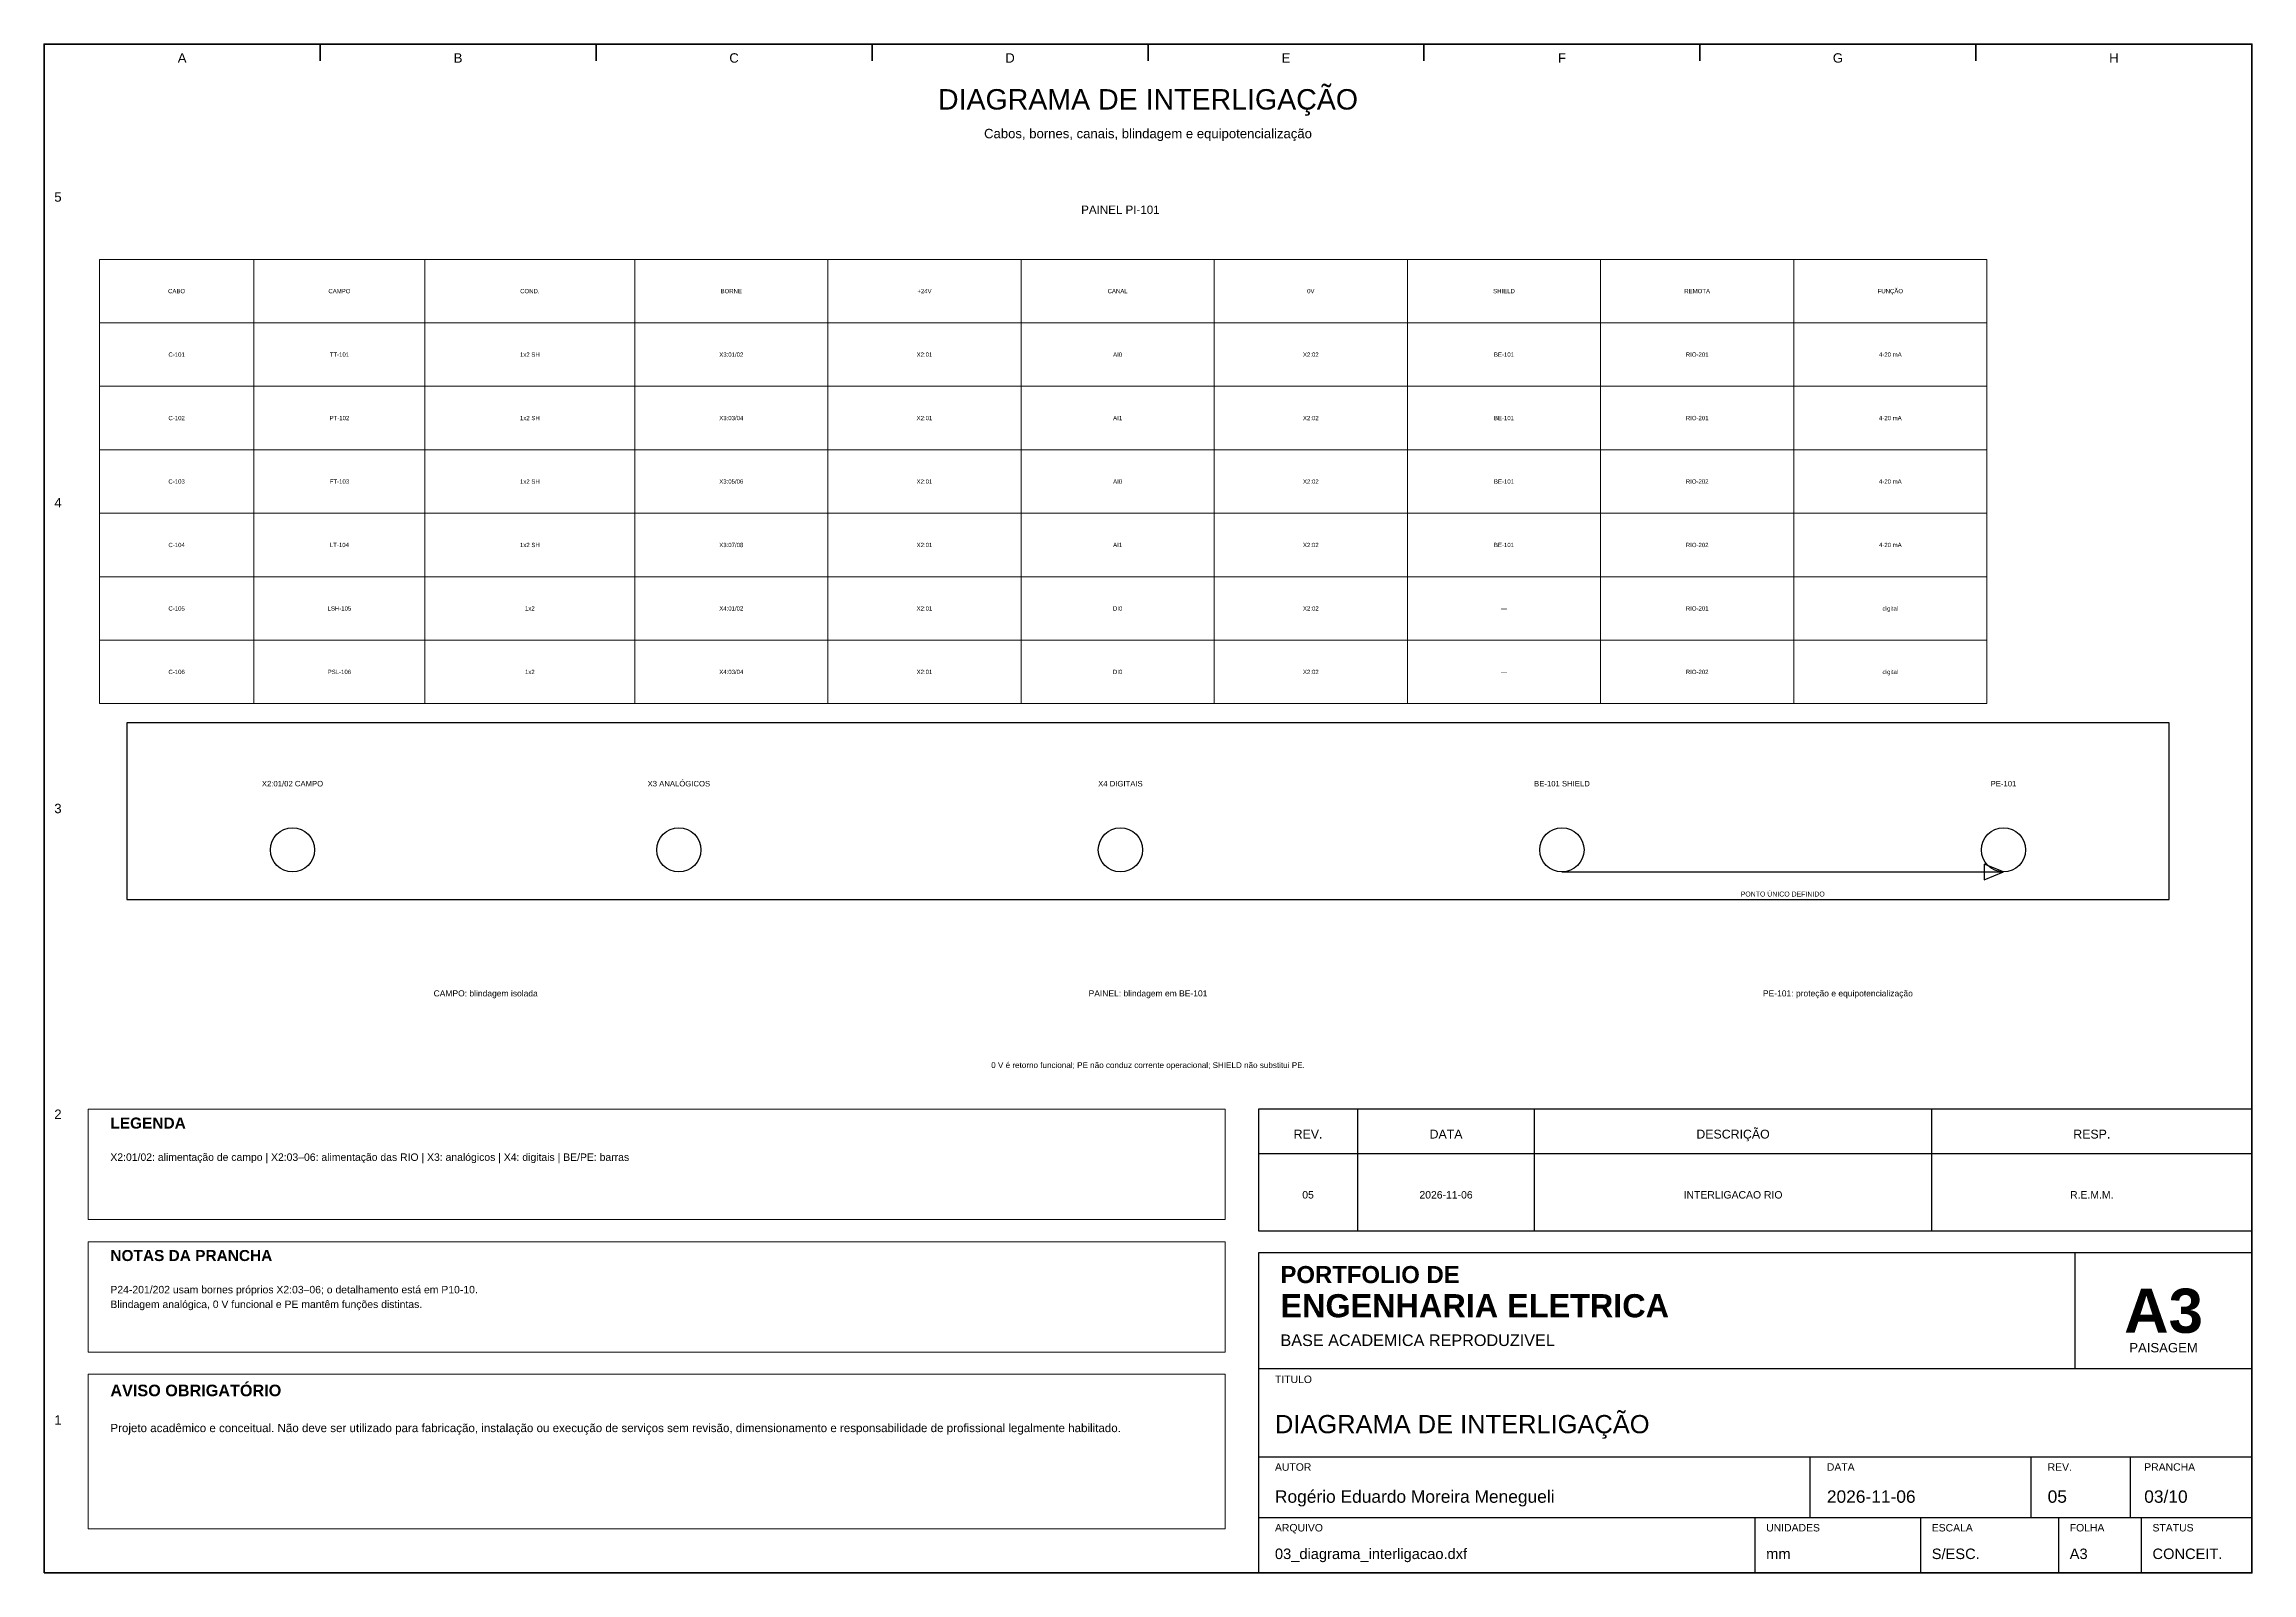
# Model space of a CAD drawing. Header units: millimetres. Extents: x 10 to 410, y 10 to 287.
import ezdxf
from ezdxf.enums import TextEntityAlignment as Align

# ---------------------------------------------------------------- set-up
doc = ezdxf.new("R2010")
doc.units = ezdxf.units.MM
for name, color, linetype, lineweight in [('00_MOLDURA', 7, 'CONTINUOUS', 50), ('01_CARIMBO', 7, 'CONTINUOUS', 25), ('02_TEXTO', 7, 'CONTINUOUS', 18), ('04_EQUIPAMENTOS', 32, 'CONTINUOUS', 35), ('06_COMANDO', 94, 'CONTINUOUS', 25), ('07_INSTRUMENTACAO', 202, 'CONTINUOUS', 25), ('09_BORNES', 145, 'CONTINUOUS', 25), ('12_LEGENDA', 7, 'CONTINUOUS', 18), ('13_NOTAS', 7, 'CONTINUOUS', 18)]:
    doc.layers.add(name, color=color, linetype=linetype, lineweight=lineweight)
doc.styles.add('PORTFOLIO_TEXTO', font='arial.ttf')
doc.styles.add('PORTFOLIO_TITULO', font='arialbd.ttf', dxfattribs={"width": 0.92})

# ---------------------------------------------------------------- blocks, each defined once
blk = doc.blocks.new('CARIMBO_A3')
at = {"layer": '01_CARIMBO'}
for p, q in [((148, 37), (148, 58)), ((0, 37), (180, 37)), ((0, 21), (180, 21)), ((100, 10), (100, 21)), ((140, 10), (140, 21)), ((158, 10), (158, 21)), ((0, 10), (180, 10)), ((90, 0), (90, 10)), ((120, 0), (120, 10)), ((145, 0), (145, 10)), ((160, 0), (160, 10))]:
    blk.add_line(p, q, dxfattribs=at)
blk.add_lwpolyline([(0, 0), (180, 0), (180, 58), (0, 58)], close=True, dxfattribs=at)
at = {"layer": '01_CARIMBO', "style": 'PORTFOLIO_TEXTO'}
for s, p in [('TITULO', (3, 34.4)), ('AUTOR', (3, 18.5)), ('DATA', (103, 18.5)), ('REV.', (143, 18.5)), ('PRANCHA', (160.5, 18.5)), ('ARQUIVO', (3, 7.5)), ('UNIDADES', (92, 7.5)), ('ESCALA', (122, 7.5)), ('FOLHA', (147, 7.5)), ('STATUS', (162, 7.5))]:
    blk.add_text(s, height=1.35, dxfattribs=at).set_placement(p)
at = {"layer": '02_TEXTO'}
for s, height, style, p in [('PORTFOLIO DE', 3.1, 'PORTFOLIO_TITULO', (4, 52.5)), ('ENGENHARIA ELETRICA', 4.2, 'PORTFOLIO_TITULO', (4, 46.3)), ('BASE ACADEMICA REPRODUZIVEL', 2.1, 'PORTFOLIO_TEXTO', (4, 41.1))]:
    blk.add_text(s, height=height, dxfattribs=dict(at, style=style)).set_placement(p)
for s, height, style, p in [('A3', 8, 'PORTFOLIO_TITULO', (164, 47.5)), ('PAISAGEM', 1.7, 'PORTFOLIO_TEXTO', (164, 40.8))]:
    blk.add_text(s, height=height, dxfattribs=dict(at, style=style)).set_placement(p, align=Align.MIDDLE_CENTER)
at = {"layer": '02_TEXTO', "style": 'PORTFOLIO_TEXTO'}
for tag, p, height in [('TITULO', (3, 25.3), 3.3), ('AUTOR', (3, 12.7), 2.25), ('DATA', (103, 12.7), 2.25), ('REVISAO', (143, 12.7), 2.25), ('PRANCHA', (160.5, 12.7), 2.25), ('ARQUIVO', (3, 2.5), 1.9), ('UNIDADES', (92, 2.5), 1.9), ('ESCALA', (122, 2.5), 1.9), ('FOLHA', (147, 2.5), 1.9), ('STATUS', (162, 2.5), 1.9)]:
    blk.add_attdef(tag, p, '', height=height, dxfattribs=at)

msp = doc.modelspace()

# ---------------------------------------------------------------- linework, layer by layer
at = {"layer": '00_MOLDURA'}
for p, q in [((60, 287), (60, 284)), ((110, 287), (110, 284)), ((160, 287), (160, 284)), ((210, 287), (210, 284)), ((260, 287), (260, 284)), ((310, 287), (310, 284)), ((360, 287), (360, 284))]:
    msp.add_line(p, q, dxfattribs=at)
msp.add_lwpolyline([(10, 10), (410, 10), (410, 287), (10, 287)], close=True, dxfattribs=at)
at = {"layer": '01_CARIMBO'}
for p, q in [((248, 72), (248, 94)), ((280, 72), (280, 94)), ((352, 72), (352, 94)), ((230, 86), (410, 86))]:
    msp.add_line(p, q, dxfattribs=at)
msp.add_lwpolyline([(230, 72), (410, 72), (410, 94), (230, 94)], close=True, dxfattribs=at)
at = {"layer": '06_COMANDO'}
msp.add_line((285, 137), (365, 137), dxfattribs=at)
msp.add_lwpolyline([(365, 137), (361.5, 138.4), (361.5, 135.6)], close=True, dxfattribs=at)
at = {"layer": '09_BORNES'}
msp.add_lwpolyline([(25, 132), (395, 132), (395, 164), (25, 164)], close=True, dxfattribs=at)
for centre in [(55, 141), (125, 141), (205, 141), (285, 141), (365, 141)]:
    msp.add_circle(centre, 4, dxfattribs=at)
at = {"layer": '12_LEGENDA'}
for p, q in [((48, 167.5), (48, 248)), ((79, 167.5), (79, 248)), ((117, 167.5), (117, 248)), ((152, 167.5), (152, 248)), ((187, 167.5), (187, 248)), ((222, 167.5), (222, 248)), ((257, 167.5), (257, 248)), ((292, 167.5), (292, 248)), ((327, 167.5), (327, 248)), ((20, 236.5), (362, 236.5)), ((20, 225), (362, 225)), ((20, 213.5), (362, 213.5)), ((20, 202), (362, 202)), ((20, 190.5), (362, 190.5)), ((20, 179), (362, 179))]:
    msp.add_line(p, q, dxfattribs=at)
for points in [[(20, 167.5), (362, 167.5), (362, 248), (20, 248)], [(18, 74), (224, 74), (224, 94), (18, 94)]]:
    msp.add_lwpolyline(points, close=True, dxfattribs=at)
at = {"layer": '13_NOTAS'}
for points in [[(18, 50), (224, 50), (224, 70), (18, 70)], [(18, 18), (224, 18), (224, 46), (18, 46)]]:
    msp.add_lwpolyline(points, close=True, dxfattribs=at)

# ---------------------------------------------------------------- block references
at = {"layer": '01_CARIMBO'}
msp.add_blockref('CARIMBO_A3', (230, 10), dxfattribs=at).add_auto_attribs({'TITULO': 'DIAGRAMA DE INTERLIGAÇÃO', 'AUTOR': 'Rogério Eduardo Moreira Menegueli', 'DATA': '2026-11-06', 'REVISAO': '05', 'PRANCHA': '03/10', 'ARQUIVO': '03_diagrama_interligacao.dxf', 'UNIDADES': 'mm', 'ESCALA': 'S/ESC.', 'FOLHA': 'A3', 'STATUS': 'CONCEIT.'})

# ---------------------------------------------------------------- texts
at = {"layer": '00_MOLDURA', "style": 'PORTFOLIO_TEXTO'}
for s, p in [('A', (35, 284.5)), ('B', (85, 284.5)), ('C', (135, 284.5)), ('D', (185, 284.5)), ('E', (235, 284.5)), ('F', (285, 284.5)), ('G', (335, 284.5)), ('H', (385, 284.5)), ('5', (12.5, 259.3)), ('4', (12.5, 203.9)), ('3', (12.5, 148.5)), ('2', (12.5, 93.1)), ('1', (12.5, 37.7))]:
    msp.add_text(s, height=1.7, dxfattribs=at).set_placement(p, align=Align.MIDDLE_CENTER)
at = {"layer": '01_CARIMBO', "style": 'PORTFOLIO_TEXTO'}
for s, p in [('REV.', (239, 89.5)), ('DATA', (264, 89.5)), ('DESCRIÇÃO', (316, 89.5)), ('RESP.', (381, 89.5))]:
    msp.add_text(s, height=1.6, dxfattribs=at).set_placement(p, align=Align.MIDDLE_CENTER)
at = {"layer": '02_TEXTO', "style": 'PORTFOLIO_TEXTO'}
for s, height, p in [('DIAGRAMA DE INTERLIGAÇÃO', 3.7, (210, 277)), ('Cabos, bornes, canais, blindagem e equipotencialização', 1.7, (210, 270.8)), ('C-101', 0.78, (34, 230.75)), ('TT-101', 0.78, (63.5, 230.75)), ('1x2 SH', 0.78, (98, 230.75)), ('X3:01/02', 0.78, (134.5, 230.75)), ('X2:01', 0.78, (169.5, 230.75)), ('AI0', 0.78, (204.5, 230.75)), ('X2:02', 0.78, (239.5, 230.75)), ('BE-101', 0.78, (274.5, 230.75)), ('RIO-201', 0.78, (309.5, 230.75)), ('4-20 mA', 0.78, (344.5, 230.75)), ('C-102', 0.78, (34, 219.25)), ('PT-102', 0.78, (63.5, 219.25)), ('1x2 SH', 0.78, (98, 219.25)), ('X3:03/04', 0.78, (134.5, 219.25)), ('X2:01', 0.78, (169.5, 219.25)), ('AI1', 0.78, (204.5, 219.25)), ('X2:02', 0.78, (239.5, 219.25)), ('BE-101', 0.78, (274.5, 219.25)), ('RIO-201', 0.78, (309.5, 219.25)), ('4-20 mA', 0.78, (344.5, 219.25)), ('C-103', 0.78, (34, 207.75)), ('FT-103', 0.78, (63.5, 207.75)), ('1x2 SH', 0.78, (98, 207.75)), ('X3:05/06', 0.78, (134.5, 207.75)), ('X2:01', 0.78, (169.5, 207.75)), ('AI0', 0.78, (204.5, 207.75)), ('X2:02', 0.78, (239.5, 207.75)), ('BE-101', 0.78, (274.5, 207.75)), ('RIO-202', 0.78, (309.5, 207.75)), ('4-20 mA', 0.78, (344.5, 207.75)), ('C-104', 0.78, (34, 196.25)), ('LT-104', 0.78, (63.5, 196.25)), ('1x2 SH', 0.78, (98, 196.25)), ('X3:07/08', 0.78, (134.5, 196.25)), ('X2:01', 0.78, (169.5, 196.25)), ('AI1', 0.78, (204.5, 196.25)), ('X2:02', 0.78, (239.5, 196.25)), ('BE-101', 0.78, (274.5, 196.25)), ('RIO-202', 0.78, (309.5, 196.25)), ('4-20 mA', 0.78, (344.5, 196.25)), ('C-105', 0.78, (34, 184.75)), ('LSH-105', 0.78, (63.5, 184.75)), ('1x2', 0.78, (98, 184.75)), ('X4:01/02', 0.78, (134.5, 184.75)), ('X2:01', 0.78, (169.5, 184.75)), ('DI0', 0.78, (204.5, 184.75)), ('X2:02', 0.78, (239.5, 184.75)), ('—', 0.78, (274.5, 184.75)), ('RIO-201', 0.78, (309.5, 184.75)), ('digital', 0.78, (344.5, 184.75)), ('C-106', 0.78, (34, 173.25)), ('PSL-106', 0.78, (63.5, 173.25)), ('1x2', 0.78, (98, 173.25)), ('X4:03/04', 0.78, (134.5, 173.25)), ('X2:01', 0.78, (169.5, 173.25)), ('DI0', 0.78, (204.5, 173.25)), ('X2:02', 0.78, (239.5, 173.25)), ('—', 0.78, (274.5, 173.25)), ('RIO-202', 0.78, (309.5, 173.25)), ('digital', 0.78, (344.5, 173.25)), ('05', 1.35, (239, 78.5)), ('2026-11-06', 1.35, (264, 78.5)), ('INTERLIGACAO RIO', 1.35, (316, 78.5)), ('R.E.M.M.', 1.35, (381, 78.5))]:
    msp.add_text(s, height=height, dxfattribs=at).set_placement(p, align=Align.MIDDLE_CENTER)
at = {"layer": '04_EQUIPAMENTOS', "style": 'PORTFOLIO_TEXTO'}
msp.add_text('PAINEL PI-101', height=1.5, dxfattribs=at).set_placement((205, 257), align=Align.MIDDLE_CENTER)
at = {"layer": '06_COMANDO', "style": 'PORTFOLIO_TEXTO'}
for s, height, p in [('PONTO ÚNICO DEFINIDO', 0.9, (325, 133)), ('PE-101: proteção e equipotencialização', 1.1, (335, 115))]:
    msp.add_text(s, height=height, dxfattribs=at).set_placement(p, align=Align.MIDDLE_CENTER)
at = {"layer": '07_INSTRUMENTACAO', "style": 'PORTFOLIO_TEXTO'}
for s, p in [('CAMPO: blindagem isolada', (90, 115)), ('PAINEL: blindagem em BE-101', (210, 115))]:
    msp.add_text(s, height=1.1, dxfattribs=at).set_placement(p, align=Align.MIDDLE_CENTER)
at = {"layer": '09_BORNES', "style": 'PORTFOLIO_TEXTO'}
for s, p in [('X2:01/02 CAMPO', (55, 153)), ('X3 ANALÓGICOS', (125, 153)), ('X4 DIGITAIS', (205, 153)), ('BE-101 SHIELD', (285, 153)), ('PE-101', (365, 153))]:
    msp.add_text(s, height=1, dxfattribs=at).set_placement(p, align=Align.MIDDLE_CENTER)
at = {"layer": '12_LEGENDA', "style": 'PORTFOLIO_TEXTO'}
for s, p in [('CABO', (34, 242.25)), ('CAMPO', (63.5, 242.25)), ('COND.', (98, 242.25)), ('BORNE', (134.5, 242.25)), ('+24V', (169.5, 242.25)), ('CANAL', (204.5, 242.25)), ('0V', (239.5, 242.25)), ('SHIELD', (274.5, 242.25)), ('REMOTA', (309.5, 242.25)), ('FUNÇÃO', (344.5, 242.25))]:
    msp.add_text(s, height=0.78, dxfattribs=at).set_placement(p, align=Align.MIDDLE_CENTER)
at = {"layer": '12_LEGENDA', "style": 'PORTFOLIO_TITULO'}
msp.add_text('LEGENDA', height=2, dxfattribs=at).set_placement((22, 90.5))
at = {"layer": '12_LEGENDA', "insert": (22, 86), "char_height": 1.35, "width": 198, "attachment_point": 1, "line_spacing_factor": 1.18, "style": 'PORTFOLIO_TEXTO'}
msp.add_mtext('X2:01/02: alimentação de campo | X2:03–06: alimentação das RIO | X3: analógicos | X4: digitais | BE/PE: barras', dxfattribs=at)
at = {"layer": '13_NOTAS', "style": 'PORTFOLIO_TEXTO'}
msp.add_text('0 V é retorno funcional; PE não conduz corrente operacional; SHIELD não substitui PE.', height=1.05, dxfattribs=at).set_placement((210, 102), align=Align.MIDDLE_CENTER)
at = {"layer": '13_NOTAS', "style": 'PORTFOLIO_TITULO'}
for s, height, p in [('NOTAS DA PRANCHA', 2, (22, 66.5)), ('AVISO OBRIGATÓRIO', 2.1, (22, 42))]:
    msp.add_text(s, height=height, dxfattribs=at).set_placement(p)
at = {"layer": '13_NOTAS', "width": 198, "attachment_point": 1, "line_spacing_factor": 1.18, "style": 'PORTFOLIO_TEXTO'}
for s, insert, char_height in [('P24-201/202 usam bornes próprios X2:03–06; o detalhamento está em P10-10.\\PBlindagem analógica, 0 V funcional e PE mantêm funções distintas.', (22, 62), 1.35), ('Projeto acadêmico e conceitual. Não deve ser utilizado para fabricação, instalação ou execução de serviços sem revisão, dimensionamento e responsabilidade de profissional legalmente habilitado.', (22, 37), 1.5)]:
    msp.add_mtext(s, dxfattribs=dict(at, insert=insert, char_height=char_height))

doc.saveas('drawing.dxf')
